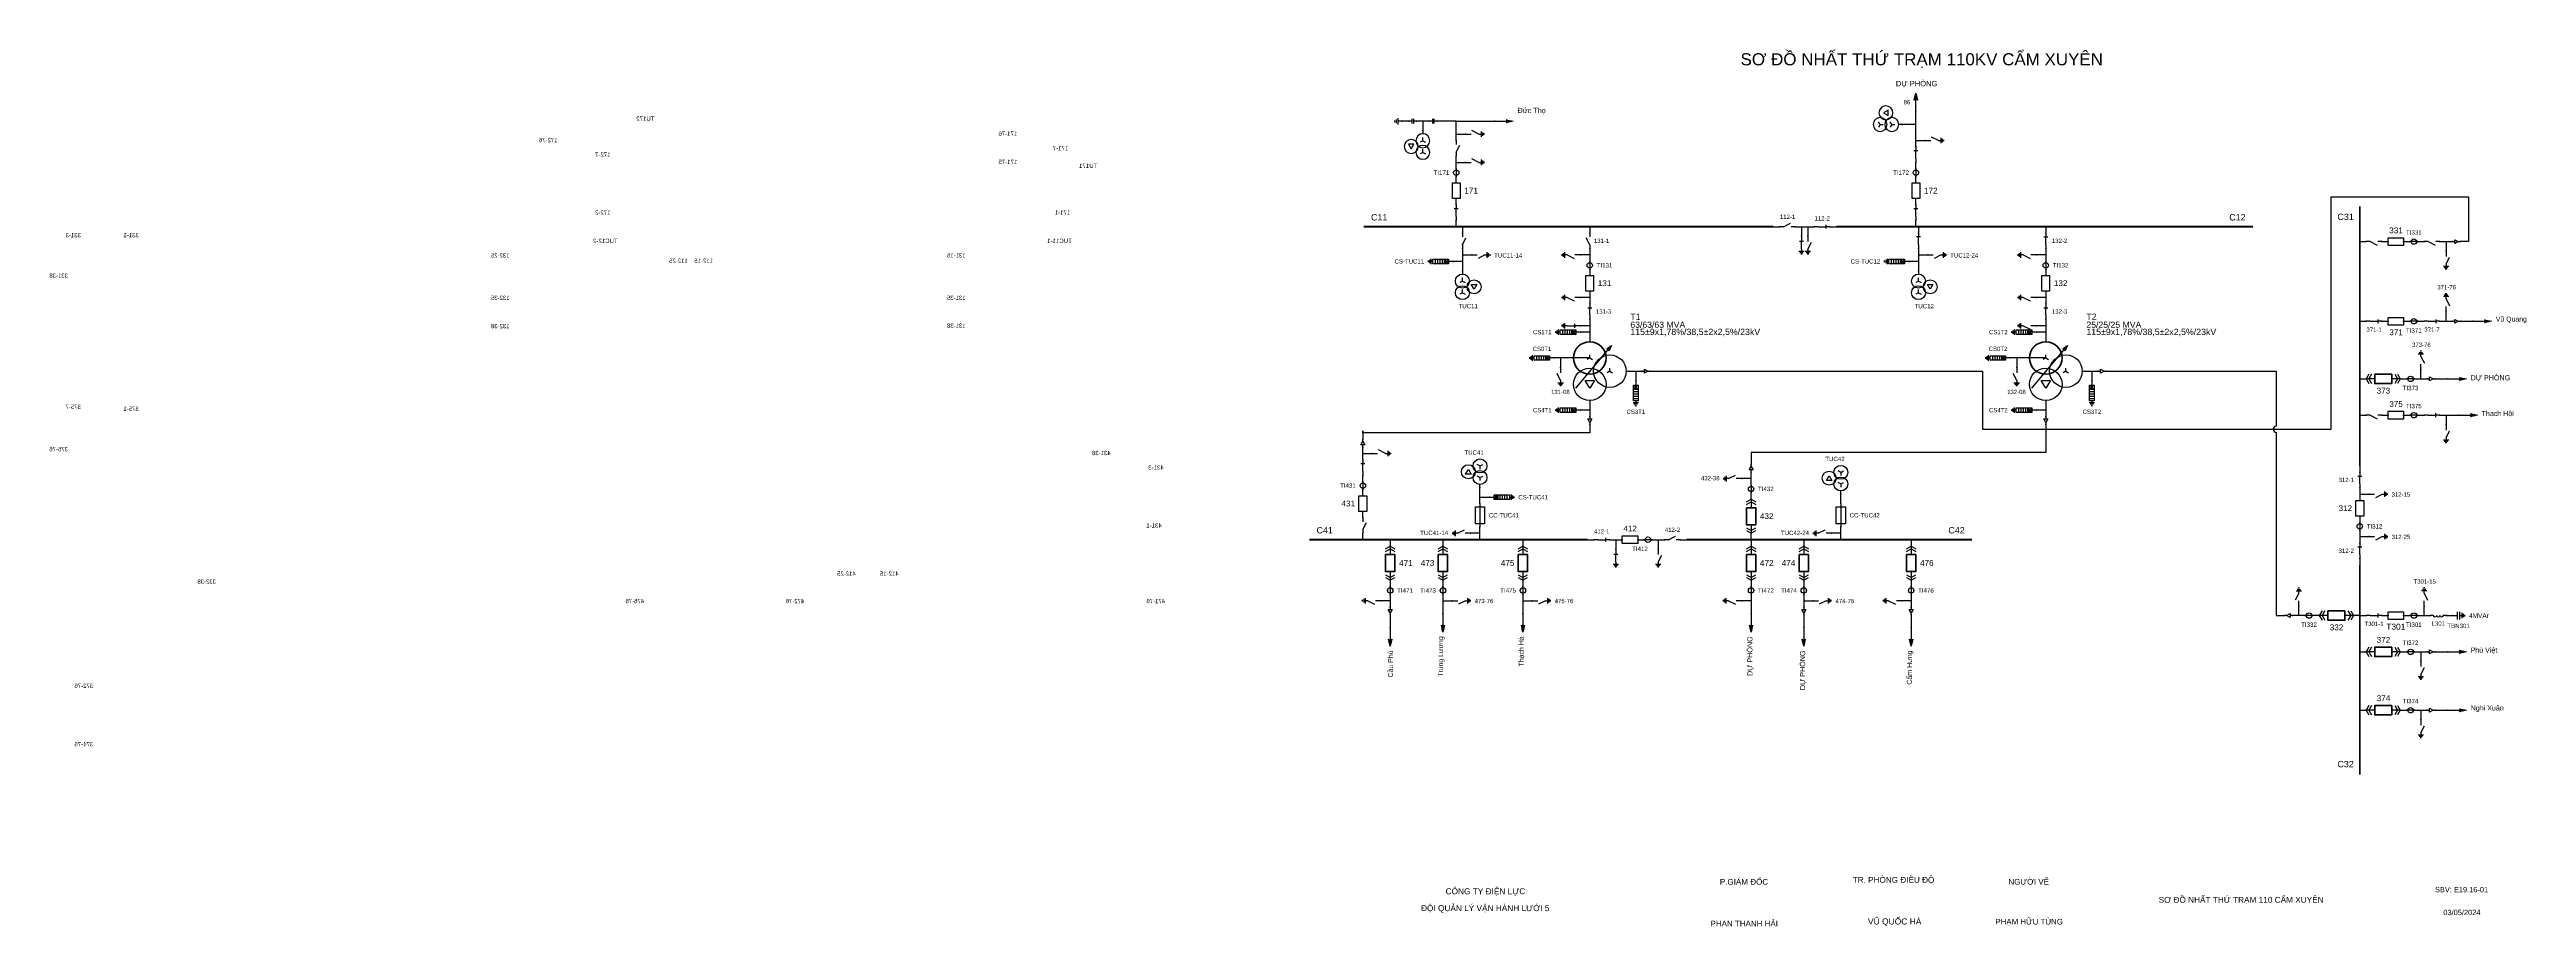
# Model space of a CAD drawing. Header units: millimetres. Extents: x -388 to 411, y 7 to 290.
import ezdxf

# ---------------------------------------------------------------- set-up
doc = ezdxf.new("R2010")
doc.units = ezdxf.units.MM
for name, color, linetype, lineweight in [('BUSBAR_110KV', 1, 'Continuous', 50), ('BUSBAR_22KV', 5, 'Continuous', 50), ('BUSBAR_35KV', 30, 'Continuous', 50), ('GROUND', 3, 'Continuous', 25), ('HV_110KV', 1, 'Continuous', 25), ('MV_22KV', 5, 'Continuous', 25), ('MV_35KV', 30, 'Continuous', 25)]:
    doc.layers.add(name, color=color, linetype=linetype, lineweight=lineweight)
doc.layers.add('SYM_PORTS', color=8, linetype='Continuous', plot=False)
doc.layers.add('TEXT', color=7, linetype='Continuous')
doc.styles.add('SLD_TEXT', font='arial.ttf')

# ---------------------------------------------------------------- blocks, each defined once
blk = doc.blocks.new('SYM_DISCONNECTOR_CLOSED')
at = {"lineweight": 25}
for points in [[(-0.625, 1.25), (0.625, 1.25)], [(0, 2.5), (0, 1.25)], [(0, -1.25), (0, 1.5)], [(0, -1.25), (0, -2.5)]]:
    blk.add_lwpolyline(points, dxfattribs=at)
at = {"layer": 'SYM_PORTS'}
for p in [(0, 2.5), (0, -2.5)]:
    blk.add_point(p, dxfattribs=at)
blk.add_attdef('DEVICE_CODE', (1.625, -0.5), '', height=2)
blk = doc.blocks.new('SYM_CIRCUIT_BREAKER')
at = {"lineweight": 25}
blk.add_lwpolyline([(-1.25, 2.5), (1.25, 2.5), (1.25, -2.5), (-1.25, -2.5)], close=True, dxfattribs=at)
at = {"layer": 'SYM_PORTS'}
for p in [(0, 2.5), (0, -2.5)]:
    blk.add_point(p, dxfattribs=at)
blk.add_attdef('DEVICE_CODE', (2.25, -0.5), '', height=2)
at = {"flags": 1}
blk.add_attdef('RATING', (2.25, -3.5), '', height=2, dxfattribs=at)
blk = doc.blocks.new('SYM_CURRENT_TRANSFORMER')
at = {"lineweight": 25}
blk.add_lwpolyline([(0, 1.25), (0, -1.25)], dxfattribs=at)
blk.add_circle((0, 0), 0.875, dxfattribs=at)
at = {"layer": 'SYM_PORTS'}
for p in [(0, 1.25), (0, -1.25)]:
    blk.add_point(p, dxfattribs=at)
blk.add_attdef('DEVICE_CODE', (1.875, -1.75), '', height=2)
at = {"flags": 1}
blk.add_attdef('RATIO', (1.875, -4.75), '', height=2, dxfattribs=at)
blk = doc.blocks.new('SYM_EARTHING_SWITCH_OPEN')
at = {"lineweight": 25}
for points in [[(0, -1.25), (-1.125, 1)], [(0, 3), (0, 1.25)], [(-0.875, -2), (0.875, -2)], [(-0.5625, -2.4375), (0.5625, -2.4375)], [(-0.25, -2.875), (0.25, -2.875)], [(0, -1.25), (0, -2)]]:
    blk.add_lwpolyline(points, dxfattribs=at)
at = {"layer": 'SYM_PORTS'}
blk.add_point((0, 3), dxfattribs=at)
blk.add_attdef('DEVICE_CODE', (1.875, 0), '', height=2)
blk = doc.blocks.new('SYM_DISCONNECTOR_OPEN')
at = {"lineweight": 25}
for points in [[(0, -1.25), (-1.125, 1)], [(0, 2.5), (0, 1.25)], [(0, -1.25), (0, -2.5)]]:
    blk.add_lwpolyline(points, dxfattribs=at)
at = {"layer": 'SYM_PORTS'}
for p in [(0, 2.5), (0, -2.5)]:
    blk.add_point(p, dxfattribs=at)
blk.add_attdef('DEVICE_CODE', (1, -0.5), '', height=2)
blk = doc.blocks.new('SYM_COUPLING_CAPACITOR')
at = {"lineweight": 25}
for points in [[(-0.75, 0.25), (0.75, 0.25)], [(0, 1.25), (0, 0.25)], [(-0.75, -0.25), (0.75, -0.25)], [(0, -0.25), (0, -1.25)]]:
    blk.add_lwpolyline(points, dxfattribs=at)
at = {"layer": 'SYM_PORTS'}
for p in [(0, 1.25), (0, -1.25)]:
    blk.add_point(p, dxfattribs=at)
blk.add_attdef('DEVICE_CODE', (1.75, -1.75), '', height=2)
blk = doc.blocks.new('SYM_VOLTAGE_TRANSFORMER')
at = {"lineweight": 25}
for points in [[(0, 1.375), (-0.8625, 0.875)], [(0, 4.625), (0, 3.625)], [(0, 1.375), (0, 2.375)], [(0, 1.375), (0.8625, 0.875)], [(0, -2.375), (-0.8625, -2.875)], [(0, -2.375), (0, -1.375)], [(0, -2.375), (0.8625, -2.875)]]:
    blk.add_lwpolyline(points, dxfattribs=at)
blk.add_lwpolyline([(2.875, 0.25), (4.625, 0.25), (3.75, -1.25)], close=True, dxfattribs=at)
for centre in [(0, 1.375), (3.75, -0.5), (0, -2.375)]:
    blk.add_circle(centre, 2.25, dxfattribs=at)
at = {"layer": 'SYM_PORTS'}
blk.add_point((0, 4.625), dxfattribs=at)
blk.add_attdef('DEVICE_CODE', (7, 1.625), '', height=2)
at = {"flags": 1}
blk.add_attdef('RATIO', (7, -1.375), '', height=2, dxfattribs=at)
blk = doc.blocks.new('SYM_GROUND_SYMBOL')
at = {"lineweight": 25}
for points in [[(0, 1.25), (0, -0.25)], [(-1, -0.25), (1, -0.25)], [(-0.625, -0.75), (0.625, -0.75)], [(-0.25, -1.25), (0.25, -1.25)]]:
    blk.add_lwpolyline(points, dxfattribs=at)
at = {"layer": 'SYM_PORTS'}
blk.add_point((0, 1.25), dxfattribs=at)
blk = doc.blocks.new('SYM_LINE_FEEDER_ARROW')
blk.add_hatch(color=7).paths.add_polyline_path([(0, -3), (-0.5, -0.75), (0, -1.25), (0.5, -0.75)])
at = {"lineweight": 25}
blk.add_lwpolyline([(0, 3), (0, -1.25)], dxfattribs=at)
blk.add_lwpolyline([(0, -3), (-0.5, -0.75), (0, -1.25), (0.5, -0.75)], close=True, dxfattribs=at)
at = {"layer": 'SYM_PORTS'}
blk.add_point((0, 3), dxfattribs=at)
blk.add_attdef('LINE_NAME', (1.5, 0), '', height=2)
blk = doc.blocks.new('SYM_SURGE_ARRESTER')
at = {"lineweight": 25}
for points in [[(-0.75, 2.5), (0.75, 2.5), (0.75, 1.25), (-0.75, 1.25)], [(-0.75, 1.25), (0.75, 1.25), (0.75, -2.5), (-0.75, -2.5)]]:
    blk.add_lwpolyline(points, close=True, dxfattribs=at)
for points in [[(-0.75, 2.5), (0.75, 1.25)], [(0.75, 2.5), (-0.75, 1.25)], [(-0.75, 0.5), (0.75, 0.5)], [(0, 4), (0, 2.5)], [(-0.875, -3.125), (0.875, -3.125)], [(-0.75, -0.25), (0.75, -0.25)], [(-0.75, -1), (0.75, -1)], [(-0.75, -1.75), (0.75, -1.75)], [(-0.5625, -3.5625), (0.5625, -3.5625)], [(-0.25, -4), (0.25, -4)], [(0, -2.5), (0, -3.125)]]:
    blk.add_lwpolyline(points, dxfattribs=at)
at = {"layer": 'SYM_PORTS'}
blk.add_point((0, 4), dxfattribs=at)
blk.add_attdef('DEVICE_CODE', (1.875, 1), '', height=2)
blk = doc.blocks.new('SYM_EARTHING_SWITCH_CLOSED')
at = {"lineweight": 25}
for points in [[(-0.625, 1.25), (0.625, 1.25)], [(0, 3), (0, 1.25)], [(0, -1.25), (0, 1.5)], [(-0.875, -2), (0.875, -2)], [(-0.5625, -2.4375), (0.5625, -2.4375)], [(-0.25, -2.875), (0.25, -2.875)], [(0, -1.25), (0, -2)]]:
    blk.add_lwpolyline(points, dxfattribs=at)
at = {"layer": 'SYM_PORTS'}
blk.add_point((0, 3), dxfattribs=at)
blk.add_attdef('DEVICE_CODE', (1.875, 0), '', height=2)
blk = doc.blocks.new('SYM_TRANSFORMER_3W')
blk.add_hatch(color=7).paths.add_polyline_path([(3.75, 8.25), (3.0125, 6.575), (2.2375, 7.225)])
at = {"lineweight": 25}
for points in [[(3.75, 8.25), (3.0125, 6.575), (2.2375, 7.225)], [(-4.75, -3), (-1.75, -3), (-3.25, -5.5)]]:
    blk.add_lwpolyline(points, close=True, dxfattribs=at)
for points in [[(-3.25, 4.25), (-8.5, 4.25)], [(-7.75, -5.5), (3.0125, 7.35)], [(-3.25, 4.25), (-4.1125, 3.75)], [(-3.25, 4.25), (-3.25, 5.25)], [(-3.25, 4.25), (-2.3875, 3.75)], [(3.25, 0), (2.3875, -0.5)], [(3.25, 0), (3.25, 1)], [(3.25, 0), (4.1125, -0.5)]]:
    blk.add_lwpolyline(points, dxfattribs=at)
at = {"lineweight": 50}
blk.add_circle((-3.25, 4.25), 5.25, dxfattribs=at)
at = {"lineweight": 25}
for centre in [(-3.25, -4.25), (3.25, 0)]:
    blk.add_circle(centre, 5.25, dxfattribs=at)
at = {"layer": 'SYM_PORTS'}
for p in [(-3.25, 9.5), (-8.5, 4.25), (8.5, 0), (-3.25, -9.5)]:
    blk.add_point(p, dxfattribs=at)
blk.add_attdef('DEVICE_CODE', (9.5, 6.5), '', height=2)
at = {"flags": 1}
for tag, p in [('VOLTAGE_RATIO', (9.5, 0.5)), ('POWER', (9.5, 3.5))]:
    blk.add_attdef(tag, p, '', height=2, dxfattribs=at)
blk = doc.blocks.new('SYM_CABLE_TERMINATION')
at = {"lineweight": 25}
blk.add_lwpolyline([(-0.625, 0.5), (0.625, 0.5), (0, -0.625)], close=True, dxfattribs=at)
for points in [[(0, 1.25), (0, 0.5)], [(0, -0.625), (0, -1.25)]]:
    blk.add_lwpolyline(points, dxfattribs=at)
at = {"layer": 'SYM_PORTS'}
for p in [(0, 1.25), (0, -1.25)]:
    blk.add_point(p, dxfattribs=at)
blk = doc.blocks.new('SYM_DRAWOUT_BREAKER')
at = {"lineweight": 25}
for points in [[(-1.5, 4.625), (0, 5.5), (1.5, 4.625)], [(-1.5, 3.75), (0, 4.625), (1.5, 3.75)], [(0, 5.5), (0, 2.75)], [(-1.5, -3.75), (0, -4.625), (1.5, -3.75)], [(-1.5, -4.625), (0, -5.5), (1.5, -4.625)], [(0, -2.75), (0, -5.5)]]:
    blk.add_lwpolyline(points, dxfattribs=at)
at = {"lineweight": 35}
blk.add_lwpolyline([(-1.5, 2.75), (1.5, 2.75), (1.5, -2.75), (-1.5, -2.75)], close=True, dxfattribs=at)
at = {"layer": 'SYM_PORTS'}
for p in [(0, 5.5), (0, -5.5)]:
    blk.add_point(p, dxfattribs=at)
blk.add_attdef('DEVICE_CODE', (2.5, 2.5), '', height=2)
at = {"flags": 1}
blk.add_attdef('RATING', (2.5, -0.5), '', height=2, dxfattribs=at)
blk = doc.blocks.new('SYM_SHUNT_REACTOR')
at = {"lineweight": 25}
for points in [[(0, 2.5), (0, 1.5)], [(0, 1.5), (0.25, 1.4325), (0.4325, 1.25), (0.5, 1), (0.4325, 0.75), (0.25, 0.5675), (0, 0.5), (0.25, 0.4325), (0.4325, 0.25), (0.5, 0), (0.4325, -0.25), (0.25, -0.4325), (0, -0.5), (0.25, -0.5675), (0.4325, -0.75), (0.5, -1), (0.4325, -1.25), (0.25, -1.4325), (0, -1.5)], [(0, -1.5), (0, -2.5)]]:
    blk.add_lwpolyline(points, dxfattribs=at)
at = {"layer": 'SYM_PORTS'}
for p in [(0, 2.5), (0, -2.5)]:
    blk.add_point(p, dxfattribs=at)
blk.add_attdef('DEVICE_CODE', (1.5, -0.5), '', height=2)
at = {"flags": 1}
blk.add_attdef('RATING', (1.5, -3.5), '', height=2, dxfattribs=at)
blk = doc.blocks.new('SYM_SHUNT_CAPACITOR')
at = {"lineweight": 25}
for points in [[(-1.25, 0.375), (1.25, 0.375)], [(0, 2), (0, 0.375)], [(-1.25, -0.375), (1.25, -0.375)], [(-0.875, -1.125), (0.875, -1.125)], [(-0.5625, -1.5625), (0.5625, -1.5625)], [(-0.25, -2), (0.25, -2)], [(0, -0.375), (0, -1.125)]]:
    blk.add_lwpolyline(points, dxfattribs=at)
at = {"layer": 'SYM_PORTS'}
blk.add_point((0, 2), dxfattribs=at)
blk.add_attdef('DEVICE_CODE', (2.25, -1), '', height=2)
at = {"flags": 1}
blk.add_attdef('RATING', (2.25, -4), '', height=2, dxfattribs=at)
blk = doc.blocks.new('SYM_FUSE_DISCONNECTOR')
at = {"lineweight": 25}
blk.add_lwpolyline([(-1.5, 2.75), (1.5, 2.75), (1.5, -2.75), (-1.5, -2.75)], close=True, dxfattribs=at)
blk.add_lwpolyline([(0, 3.75), (0, -3.75)], dxfattribs=at)
at = {"layer": 'SYM_PORTS'}
for p in [(0, 3.75), (0, -3.75)]:
    blk.add_point(p, dxfattribs=at)
blk.add_attdef('DEVICE_CODE', (2.5, 0.75), '', height=2)
at = {"flags": 1}
blk.add_attdef('RATING', (2.5, -2.25), '', height=2, dxfattribs=at)

msp = doc.modelspace()

# ---------------------------------------------------------------- linework, layer by layer
at = {"layer": 'BUSBAR_110KV', "const_width": 0.593}
for points in [[(35.88, 232.9), (167.98, 232.9)], [(188.31, 232.9), (322.75, 232.9)]]:
    msp.add_lwpolyline(points, dxfattribs=at)
at = {"layer": 'BUSBAR_22KV', "const_width": 0.593}
for points in [[(18.3, 131.9), (108.06, 131.9)], [(140.01, 131.9), (232.1, 131.9)]]:
    msp.add_lwpolyline(points, dxfattribs=at)
at = {"layer": 'BUSBAR_35KV', "const_width": 0.593}
for points in [[(357.27, 239.44), (357.27, 155.72)], [(357.27, 123.76), (357.27, 56.05)]]:
    msp.add_lwpolyline(points, dxfattribs=at)
at = {"layer": 'GROUND'}
msp.add_lwpolyline([(50.38, 266.92), (48.31, 266.92)], dxfattribs=at)
at = {"layer": 'HV_110KV'}
for points in [[(54.94, 266.92), (52.88, 266.92)], [(57.01, 266.92), (54.94, 266.92)], [(54.94, 266.92), (54.94, 263.9)], [(65.71, 266.92), (59.51, 266.92)], [(65.71, 262.79), (65.71, 266.92)], [(65.71, 266.92), (78.1, 266.92)], [(214.02, 265.89), (209.49, 265.89)], [(214.02, 265.89), (214.02, 270.02)], [(214.02, 260.72), (214.02, 265.89)], [(65.71, 260.72), (65.71, 262.79)], [(65.71, 262.79), (68.73, 262.79)], [(214.02, 258.66), (214.02, 260.72)], [(214.02, 260.72), (217.05, 260.72)], [(65.71, 253.66), (65.71, 255.72)], [(65.71, 251.59), (65.71, 253.66)], [(65.71, 253.66), (68.73, 253.66)], [(65.71, 247.03), (65.71, 249.09)], [(214.02, 251.59), (214.02, 253.66)], [(214.02, 247.03), (214.02, 249.09)], [(65.71, 239.96), (65.71, 242.03)], [(214.02, 239.96), (214.02, 242.03)], [(65.71, 232.9), (65.71, 234.96)], [(67.7, 232.9), (67.7, 230.83)], [(108.78, 232.9), (108.78, 230.83)], [(167.98, 232.9), (170.05, 232.9)], [(175.05, 232.9), (177.12, 232.9)], [(177.12, 232.9), (177.12, 229.87)], [(177.12, 232.9), (179.18, 232.9)], [(179.18, 232.9), (179.18, 229.87)], [(179.18, 232.9), (181.25, 232.9)], [(186.25, 232.9), (188.31, 232.9)], [(214.02, 232.9), (214.02, 234.96)], [(214.86, 232.9), (214.86, 230.83)], [(255.93, 232.9), (255.93, 230.83)], [(67.7, 225.83), (67.7, 223.77)], [(108.78, 225.83), (108.78, 223.77)], [(214.86, 225.83), (214.86, 223.77)], [(255.93, 225.83), (255.93, 223.77)], [(67.7, 221.7), (64.68, 221.7)], [(67.7, 223.77), (70.73, 223.77)], [(67.7, 223.77), (67.7, 221.7)], [(67.7, 221.7), (67.7, 218.6)], [(108.78, 223.77), (105.75, 223.77)], [(108.78, 223.77), (108.78, 221.7)], [(108.78, 219.2), (108.78, 217.14)], [(214.86, 221.7), (211.84, 221.7)], [(214.86, 223.77), (217.88, 223.77)], [(214.86, 223.77), (214.86, 221.7)], [(214.86, 221.7), (214.86, 218.6)], [(255.93, 223.77), (252.91, 223.77)], [(255.93, 223.77), (255.93, 221.7)], [(255.93, 219.2), (255.93, 217.14)], [(108.78, 210.07), (105.75, 210.07)], [(108.78, 212.14), (108.78, 210.07)], [(108.78, 210.07), (108.78, 208.01)], [(255.93, 210.07), (252.91, 210.07)], [(255.93, 212.14), (255.93, 210.07)], [(255.93, 210.07), (255.93, 208.01)], [(108.78, 200.94), (105.75, 200.94)], [(108.78, 203.01), (108.78, 200.94)], [(108.78, 200.94), (108.78, 198.88)], [(255.93, 200.94), (252.91, 200.94)], [(255.93, 203.01), (255.93, 200.94)], [(255.93, 200.94), (255.93, 198.88)], [(108.78, 198.88), (105.75, 198.88)], [(108.78, 198.88), (108.78, 195.78)], [(255.93, 198.88), (252.91, 198.88)], [(255.93, 198.88), (255.93, 195.78)], [(99.4, 190.53), (97.33, 190.53)], [(103.53, 190.53), (99.4, 190.53)], [(99.4, 190.53), (99.4, 187.5)], [(246.55, 190.53), (244.49, 190.53)], [(250.68, 190.53), (246.55, 190.53)], [(246.55, 190.53), (246.55, 187.5)]]:
    msp.add_lwpolyline(points, dxfattribs=at)
at = {"layer": 'MV_22KV'}
for points in [[(108.78, 176.78), (108.78, 173.68)], [(255.93, 176.78), (255.93, 173.68)], [(108.78, 169.11), (108.78, 166.41), (35.57, 166.41), (35.57, 166.99), (35.57, 164.29)], [(108.78, 173.68), (105.75, 173.68)], [(108.78, 173.68), (108.78, 171.61)], [(255.93, 169.11), (255.93, 166.41), (255.93, 160.02), (160.84, 160.02), (160.84, 158.86), (160.84, 156.16)], [(255.93, 173.68), (252.91, 173.68)], [(255.93, 173.68), (255.93, 171.61)], [(35.57, 159.72), (35.57, 161.79)], [(35.57, 157.66), (35.57, 159.72)], [(35.57, 159.72), (38.59, 159.72)], [(35.57, 150.59), (35.57, 152.66)], [(160.84, 151.59), (160.84, 153.66)], [(35.57, 146.03), (35.57, 148.09)], [(73.37, 145.59), (73.37, 148.69)], [(73.37, 143.53), (73.37, 145.59)], [(73.37, 145.59), (76.39, 145.59)], [(160.84, 151.59), (157.82, 151.59)], [(160.84, 149.53), (160.84, 151.59)], [(160.84, 144.96), (160.84, 147.03)], [(189.8, 143.53), (189.8, 146.63)], [(35.57, 138.96), (35.57, 141.03)], [(73.37, 133.96), (73.37, 136.03)], [(189.8, 133.96), (189.8, 136.03)], [(35.57, 131.9), (35.57, 133.96)], [(44.4, 131.9), (44.4, 129.83)], [(61.4, 131.9), (61.4, 129.83)], [(73.37, 133.96), (70.34, 133.96)], [(73.37, 131.9), (73.37, 133.96)], [(87.23, 131.9), (87.23, 129.83)], [(108.06, 131.9), (110.12, 131.9)], [(115.12, 131.9), (117.19, 131.9)], [(117.19, 131.9), (117.19, 128.87)], [(117.19, 131.9), (119.25, 131.9)], [(124.25, 131.9), (126.32, 131.9)], [(128.82, 131.9), (130.88, 131.9)], [(130.88, 131.9), (130.88, 128.87)], [(130.88, 131.9), (132.95, 131.9)], [(137.95, 131.9), (140.01, 131.9)], [(160.84, 131.9), (160.84, 133.96)], [(160.84, 131.9), (160.84, 129.83)], [(177.84, 131.9), (177.84, 129.83)], [(189.8, 133.96), (186.78, 133.96)], [(189.8, 131.9), (189.8, 133.96)], [(212.5, 131.9), (212.5, 129.83)], [(44.4, 112.2), (41.38, 112.2)], [(44.4, 118.83), (44.4, 116.77)], [(44.4, 114.27), (44.4, 112.2)], [(44.4, 112.2), (44.4, 110.14)], [(61.4, 118.83), (61.4, 116.77)], [(61.4, 114.27), (61.4, 112.2)], [(61.4, 112.2), (64.42, 112.2)], [(61.4, 112.2), (61.4, 108.07)], [(87.23, 118.83), (87.23, 116.77)], [(87.23, 114.27), (87.23, 112.2)], [(87.23, 112.2), (90.25, 112.2)], [(87.23, 112.2), (87.23, 108.07)], [(160.84, 112.2), (157.82, 112.2)], [(160.84, 118.83), (160.84, 116.77)], [(160.84, 114.27), (160.84, 112.2)], [(160.84, 112.2), (160.84, 108.07)], [(177.84, 118.83), (177.84, 116.77)], [(177.84, 114.27), (177.84, 112.2)], [(177.84, 112.2), (180.86, 112.2)], [(177.84, 112.2), (177.84, 110.14)], [(212.5, 112.2), (209.48, 112.2)], [(212.5, 118.83), (212.5, 116.77)], [(212.5, 114.27), (212.5, 112.2)], [(212.5, 112.2), (212.5, 110.14)], [(44.4, 107.64), (44.4, 103.51)], [(177.84, 107.64), (177.84, 103.51)], [(212.5, 107.64), (212.5, 103.51)]]:
    msp.add_lwpolyline(points, dxfattribs=at)
at = {"layer": 'MV_35KV'}
for points in [[(128.19, 186.28), (130.89, 186.28), (235.5, 186.28), (235.5, 167.52), (348, 167.52), (348, 242.52), (392.36, 242.52), (392.36, 228.09), (389.66, 228.09)], [(357.27, 228.09), (359.34, 228.09)], [(364.34, 228.09), (366.4, 228.09)], [(371.4, 228.09), (373.47, 228.09)], [(375.97, 228.09), (378.03, 228.09)], [(383.03, 228.09), (385.1, 228.09)], [(385.1, 228.09), (385.1, 225.07)], [(385.1, 228.09), (387.16, 228.09)], [(357.27, 202.38), (359.34, 202.38)], [(364.34, 202.38), (366.4, 202.38)], [(371.4, 202.38), (373.47, 202.38)], [(375.97, 202.38), (378.03, 202.38)], [(383.03, 202.38), (385.1, 202.38)], [(385.1, 202.38), (385.1, 205.4)], [(385.1, 202.38), (387.16, 202.38)], [(389.66, 202.38), (393.79, 202.38)], [(120.53, 186.28), (123.62, 186.28)], [(123.62, 186.28), (123.62, 183.25)], [(123.62, 186.28), (125.69, 186.28)], [(267.68, 186.28), (270.78, 186.28)], [(270.78, 186.28), (270.78, 183.25)], [(270.78, 186.28), (272.85, 186.28)], [(376.97, 183.78), (376.97, 186.81)], [(357.27, 183.78), (359.34, 183.78)], [(370.34, 183.78), (372.4, 183.78)], [(374.9, 183.78), (376.97, 183.78)], [(376.97, 183.78), (379.03, 183.78)], [(381.53, 183.78), (385.66, 183.78)], [(357.27, 172.07), (359.34, 172.07)], [(364.34, 172.07), (366.4, 172.07)], [(371.4, 172.07), (373.47, 172.07)], [(375.97, 172.07), (378.03, 172.07)], [(383.03, 172.07), (385.1, 172.07)], [(385.1, 172.07), (385.1, 169.04)], [(385.1, 172.07), (389.23, 172.07)], [(357.27, 155.72), (357.27, 153.65)], [(357.27, 148.65), (357.27, 146.58)], [(357.27, 146.58), (360.29, 146.58)], [(357.27, 146.58), (357.27, 144.52)], [(357.27, 139.52), (357.27, 137.45)], [(357.27, 134.95), (357.27, 132.89)], [(357.27, 132.89), (360.29, 132.89)], [(357.27, 132.89), (357.27, 130.82)], [(357.27, 125.82), (357.27, 123.76)], [(337.57, 107.41), (335.51, 107.41)], [(337.57, 107.41), (337.57, 110.43)], [(339.64, 107.41), (337.57, 107.41)], [(344.2, 107.41), (342.14, 107.41)], [(357.27, 107.41), (355.2, 107.41)], [(357.27, 107.41), (359.34, 107.41)], [(364.34, 107.41), (366.4, 107.41)], [(371.4, 107.41), (373.47, 107.41)], [(375.97, 107.41), (378.03, 107.41)], [(378.03, 107.41), (378.03, 110.43)], [(378.03, 107.41), (380.1, 107.41)], [(385.1, 107.41), (387.16, 107.41)], [(357.27, 95.69), (359.34, 95.69)], [(370.34, 95.69), (372.4, 95.69)], [(374.9, 95.69), (376.97, 95.69)], [(376.97, 95.69), (376.97, 92.67)], [(376.97, 95.69), (379.03, 95.69)], [(381.53, 95.69), (385.66, 95.69)], [(357.27, 76.85), (359.34, 76.85)], [(370.34, 76.85), (372.4, 76.85)], [(374.9, 76.85), (376.97, 76.85)], [(376.97, 76.85), (376.97, 73.83)], [(376.97, 76.85), (379.03, 76.85)], [(381.53, 76.85), (385.66, 76.85)]]:
    msp.add_lwpolyline(points, dxfattribs=at)
msp.add_lwpolyline([(275.35, 186.28), (278.05, 186.28), (330.31, 186.28), (330.31, 168.52, 1), (330.31, 166.52), (330.31, 107.41), (333.01, 107.41)], format="xyb", dxfattribs=at)

# ---------------------------------------------------------------- block references
at = {"layer": 'GROUND', "rotation": 270}
msp.add_blockref('SYM_GROUND_SYMBOL', (47.06, 266.92), dxfattribs=at)
at = {"layer": 'HV_110KV'}
ref = msp.add_blockref('SYM_VOLTAGE_TRANSFORMER', (204.86, 265.89), dxfattribs=dict(at, xscale=-1, rotation=270))
ref.add_attrib('DEVICE_CODE', 'TU172', (192.97, 267.07), dxfattribs={"layer": 'TEXT', "extrusion": (0, 0, -1), "height": 1.412, "style": 'SLD_TEXT'})
for name, p, rotation in [('SYM_LINE_FEEDER_ARROW', (214.02, 273.02), 180), ('SYM_COUPLING_CAPACITOR', (51.63, 266.92), 270), ('SYM_COUPLING_CAPACITOR', (58.26, 266.92), 270), ('SYM_LINE_FEEDER_ARROW', (81.1, 266.92), 90)]:
    msp.add_blockref(name, p, dxfattribs=dict(at, rotation=rotation))
ref = msp.add_blockref('SYM_EARTHING_SWITCH_OPEN', (71.73, 262.79), dxfattribs=dict(at, xscale=-1, rotation=90))
ref.add_attrib('DEVICE_CODE', '171-76', (75.96, 262.24), dxfattribs={"layer": 'TEXT', "extrusion": (0, 0, -1), "height": 1.386, "style": 'SLD_TEXT'})
ref = msp.add_blockref('SYM_VOLTAGE_TRANSFORMER', (54.94, 259.27), dxfattribs=dict(at, xscale=-1))
ref.add_attrib('DEVICE_CODE', 'TU171', (50.11, 251.87), dxfattribs={"layer": 'TEXT', "extrusion": (0, 0, -1), "height": 1.412, "style": 'SLD_TEXT'})
ref = msp.add_blockref('SYM_EARTHING_SWITCH_OPEN', (220.05, 260.72), dxfattribs=dict(at, xscale=-1, rotation=90))
ref.add_attrib('DEVICE_CODE', '172-76', (224.28, 260.18), dxfattribs={"layer": 'TEXT', "extrusion": (0, 0, -1), "height": 1.386, "style": 'SLD_TEXT'})
ref = msp.add_blockref('SYM_DISCONNECTOR_CLOSED', (214.02, 256.16), dxfattribs=dict(at, xscale=-1))
ref.add_attrib('DEVICE_CODE', '172-7', (207.17, 255.47), dxfattribs={"layer": 'TEXT', "extrusion": (0, 0, -1), "height": 1.399, "style": 'SLD_TEXT'})
ref = msp.add_blockref('SYM_DISCONNECTOR_OPEN', (65.71, 258.22), dxfattribs=dict(at, xscale=-1))
ref.add_attrib('DEVICE_CODE', '171-7', (59.48, 257.54), dxfattribs={"layer": 'TEXT', "extrusion": (0, 0, -1), "height": 1.399, "style": 'SLD_TEXT'})
ref = msp.add_blockref('SYM_EARTHING_SWITCH_OPEN', (71.73, 253.66), dxfattribs=dict(at, xscale=-1, rotation=90))
ref.add_attrib('DEVICE_CODE', '171-75', (75.96, 253.11), dxfattribs={"layer": 'TEXT', "extrusion": (0, 0, -1), "height": 1.386, "style": 'SLD_TEXT'})
ref = msp.add_blockref('SYM_CURRENT_TRANSFORMER', (65.71, 250.34), dxfattribs=at)
ref.add_attrib('DEVICE_CODE', 'TI171', (58.37, 249.63), dxfattribs={"layer": 'TEXT', "height": 1.432, "style": 'SLD_TEXT'})
ref = msp.add_blockref('SYM_CURRENT_TRANSFORMER', (214.02, 250.34), dxfattribs=at)
ref.add_attrib('DEVICE_CODE', 'TI172', (206.69, 249.63), dxfattribs={"layer": 'TEXT', "height": 1.432, "style": 'SLD_TEXT'})
ref = msp.add_blockref('SYM_DISCONNECTOR_CLOSED', (214.02, 237.46), dxfattribs=dict(at, xscale=-1))
ref.add_attrib('DEVICE_CODE', '172-2', (207.17, 236.78), dxfattribs={"layer": 'TEXT', "extrusion": (0, 0, -1), "height": 1.399, "style": 'SLD_TEXT'})
ref = msp.add_blockref('SYM_DISCONNECTOR_CLOSED', (65.71, 237.46), dxfattribs=dict(at, xscale=-1))
ref.add_attrib('DEVICE_CODE', '171-1', (58.85, 236.78), dxfattribs={"layer": 'TEXT', "extrusion": (0, 0, -1), "height": 1.399, "style": 'SLD_TEXT'})
ref = msp.add_blockref('SYM_CIRCUIT_BREAKER', (65.71, 244.53), dxfattribs=at)
ref.add_attrib('DEVICE_CODE', '171', (68.31, 243.61), dxfattribs={"layer": 'TEXT', "height": 1.893, "style": 'SLD_TEXT'})
ref = msp.add_blockref('SYM_CIRCUIT_BREAKER', (214.02, 244.53), dxfattribs=at)
ref.add_attrib('DEVICE_CODE', '172', (216.63, 243.61), dxfattribs={"layer": 'TEXT', "height": 1.893, "style": 'SLD_TEXT'})
ref = msp.add_blockref('SYM_DISCONNECTOR_OPEN', (172.55, 232.9), dxfattribs=dict(at, rotation=270))
ref.add_attrib('DEVICE_CODE', '112-1', (170.12, 235.4), dxfattribs={"layer": 'TEXT', "height": 1.385, "style": 'SLD_TEXT'})
ref = msp.add_blockref('SYM_DISCONNECTOR_CLOSED', (183.75, 232.9), dxfattribs=dict(at, rotation=270))
ref.add_attrib('DEVICE_CODE', '112-2', (181.31, 234.9), dxfattribs={"layer": 'TEXT', "height": 1.385, "style": 'SLD_TEXT'})
ref = msp.add_blockref('SYM_EARTHING_SWITCH_OPEN', (249.91, 223.77), dxfattribs=dict(at, xscale=-1, rotation=270))
ref.add_attrib('DEVICE_CODE', '132-25', (239.77, 222.97), dxfattribs={"layer": 'TEXT', "extrusion": (0, 0, -1), "height": 1.382, "style": 'SLD_TEXT'})
ref = msp.add_blockref('SYM_DISCONNECTOR_CLOSED', (214.86, 228.33), dxfattribs=dict(at, xscale=-1))
ref.add_attrib('DEVICE_CODE', 'TUC12-2', (204.88, 227.63), dxfattribs={"layer": 'TEXT', "extrusion": (0, 0, -1), "height": 1.406, "style": 'SLD_TEXT'})
ref = msp.add_blockref('SYM_EARTHING_SWITCH_OPEN', (179.18, 226.87), dxfattribs=dict(at, xscale=-1))
ref.add_attrib('DEVICE_CODE', '112-25', (182.26, 221.25), dxfattribs={"layer": 'TEXT', "extrusion": (0, 0, -1), "height": 1.382, "style": 'SLD_TEXT'})
ref = msp.add_blockref('SYM_EARTHING_SWITCH_CLOSED', (177.12, 226.87), dxfattribs=dict(at, xscale=-1))
ref.add_attrib('DEVICE_CODE', '112-15', (174.16, 221.25), dxfattribs={"layer": 'TEXT', "extrusion": (0, 0, -1), "height": 1.382, "style": 'SLD_TEXT'})
ref = msp.add_blockref('SYM_EARTHING_SWITCH_OPEN', (102.75, 223.77), dxfattribs=dict(at, xscale=-1, rotation=270))
ref.add_attrib('DEVICE_CODE', '131-15', (92.61, 222.97), dxfattribs={"layer": 'TEXT', "extrusion": (0, 0, -1), "height": 1.382, "style": 'SLD_TEXT'})
ref = msp.add_blockref('SYM_DISCONNECTOR_OPEN', (67.7, 228.33), dxfattribs=dict(at, xscale=-1))
ref.add_attrib('DEVICE_CODE', 'TUC11-1', (58.35, 227.63), dxfattribs={"layer": 'TEXT', "extrusion": (0, 0, -1), "height": 1.406, "style": 'SLD_TEXT'})
ref = msp.add_blockref('SYM_EARTHING_SWITCH_OPEN', (73.73, 223.77), dxfattribs=dict(at, rotation=90))
ref.add_attrib('DEVICE_CODE', 'TUC11-14', (77.96, 222.94), dxfattribs={"layer": 'TEXT', "height": 1.402, "style": 'SLD_TEXT'})
ref = msp.add_blockref('SYM_DISCONNECTOR_OPEN', (108.78, 228.33), dxfattribs=at)
ref.add_attrib('DEVICE_CODE', '131-1', (110.13, 227.66), dxfattribs={"layer": 'TEXT', "height": 1.384, "style": 'SLD_TEXT'})
ref = msp.add_blockref('SYM_EARTHING_SWITCH_OPEN', (220.88, 223.77), dxfattribs=dict(at, rotation=90))
ref.add_attrib('DEVICE_CODE', 'TUC12-24', (225.11, 222.94), dxfattribs={"layer": 'TEXT', "height": 1.402, "style": 'SLD_TEXT'})
ref = msp.add_blockref('SYM_DISCONNECTOR_CLOSED', (255.93, 228.33), dxfattribs=at)
ref.add_attrib('DEVICE_CODE', '132-2', (257.92, 227.66), dxfattribs={"layer": 'TEXT', "height": 1.384, "style": 'SLD_TEXT'})
ref = msp.add_blockref('SYM_SURGE_ARRESTER', (60.68, 221.7), dxfattribs=dict(at, rotation=270))
ref.add_attrib('DEVICE_CODE', 'CS-TUC11', (45.81, 221.01), dxfattribs={"layer": 'TEXT', "height": 1.396, "style": 'SLD_TEXT'})
ref = msp.add_blockref('SYM_VOLTAGE_TRANSFORMER', (67.7, 213.98), dxfattribs=at)
ref.add_attrib('DEVICE_CODE', 'TUC11', (66.45, 206.57), dxfattribs={"layer": 'TEXT', "height": 1.408, "style": 'SLD_TEXT'})
ref = msp.add_blockref('SYM_CIRCUIT_BREAKER', (108.78, 214.64), dxfattribs=at)
ref.add_attrib('DEVICE_CODE', '131', (111.38, 213.73), dxfattribs={"layer": 'TEXT', "height": 1.877, "style": 'SLD_TEXT'})
ref = msp.add_blockref('SYM_CURRENT_TRANSFORMER', (108.78, 220.45), dxfattribs=at)
ref.add_attrib('DEVICE_CODE', 'TI131', (111.01, 219.75), dxfattribs={"layer": 'TEXT', "height": 1.417, "style": 'SLD_TEXT'})
ref = msp.add_blockref('SYM_SURGE_ARRESTER', (207.84, 221.7), dxfattribs=dict(at, rotation=270))
ref.add_attrib('DEVICE_CODE', 'CS-TUC12', (192.97, 221.01), dxfattribs={"layer": 'TEXT', "height": 1.396, "style": 'SLD_TEXT'})
ref = msp.add_blockref('SYM_VOLTAGE_TRANSFORMER', (214.86, 213.98), dxfattribs=at)
ref.add_attrib('DEVICE_CODE', 'TUC12', (213.6, 206.57), dxfattribs={"layer": 'TEXT', "height": 1.408, "style": 'SLD_TEXT'})
ref = msp.add_blockref('SYM_CIRCUIT_BREAKER', (255.93, 214.64), dxfattribs=at)
ref.add_attrib('DEVICE_CODE', '132', (258.54, 213.73), dxfattribs={"layer": 'TEXT', "height": 1.877, "style": 'SLD_TEXT'})
ref = msp.add_blockref('SYM_CURRENT_TRANSFORMER', (255.93, 220.45), dxfattribs=at)
ref.add_attrib('DEVICE_CODE', 'TI132', (258.17, 219.75), dxfattribs={"layer": 'TEXT', "height": 1.417, "style": 'SLD_TEXT'})
ref = msp.add_blockref('SYM_EARTHING_SWITCH_OPEN', (249.91, 210.07), dxfattribs=dict(at, xscale=-1, rotation=270))
ref.add_attrib('DEVICE_CODE', '132-35', (239.77, 209.27), dxfattribs={"layer": 'TEXT', "extrusion": (0, 0, -1), "height": 1.382, "style": 'SLD_TEXT'})
ref = msp.add_blockref('SYM_EARTHING_SWITCH_OPEN', (102.75, 210.07), dxfattribs=dict(at, xscale=-1, rotation=270))
ref.add_attrib('DEVICE_CODE', '131-35', (92.61, 209.27), dxfattribs={"layer": 'TEXT', "extrusion": (0, 0, -1), "height": 1.382, "style": 'SLD_TEXT'})
ref = msp.add_blockref('SYM_DISCONNECTOR_CLOSED', (108.78, 205.51), dxfattribs=at)
ref.add_attrib('DEVICE_CODE', '131-3', (110.76, 204.83), dxfattribs={"layer": 'TEXT', "height": 1.384, "style": 'SLD_TEXT'})
ref = msp.add_blockref('SYM_DISCONNECTOR_CLOSED', (255.93, 205.51), dxfattribs=at)
ref.add_attrib('DEVICE_CODE', '132-3', (257.92, 204.83), dxfattribs={"layer": 'TEXT', "height": 1.384, "style": 'SLD_TEXT'})
ref = msp.add_blockref('SYM_EARTHING_SWITCH_OPEN', (249.91, 200.94), dxfattribs=dict(at, xscale=-1, rotation=270))
ref.add_attrib('DEVICE_CODE', '132-38', (239.77, 200.14), dxfattribs={"layer": 'TEXT', "extrusion": (0, 0, -1), "height": 1.382, "style": 'SLD_TEXT'})
ref = msp.add_blockref('SYM_EARTHING_SWITCH_CLOSED', (102.75, 200.94), dxfattribs=dict(at, xscale=-1, rotation=270))
ref.add_attrib('DEVICE_CODE', '131-38', (92.61, 200.27), dxfattribs={"layer": 'TEXT', "extrusion": (0, 0, -1), "height": 1.382, "style": 'SLD_TEXT'})
ref = msp.add_blockref('SYM_TRANSFORMER_3W', (112.03, 186.28), dxfattribs=at)
ref.add_attrib('DEVICE_CODE', 'T1', (121.88, 202.84), dxfattribs={"layer": 'TEXT', "height": 2.03, "style": 'SLD_TEXT'})
ref = msp.add_blockref('SYM_TRANSFORMER_3W', (259.18, 186.28), dxfattribs=at)
ref.add_attrib('DEVICE_CODE', 'T2', (269.04, 202.84), dxfattribs={"layer": 'TEXT', "height": 2.03, "style": 'SLD_TEXT'})
ref = msp.add_blockref('SYM_SURGE_ARRESTER', (93.33, 190.53), dxfattribs=dict(at, rotation=270))
ref.add_attrib('DEVICE_CODE', 'CS0T1', (90.37, 192.8), dxfattribs={"layer": 'TEXT', "height": 1.38, "style": 'SLD_TEXT'})
ref = msp.add_blockref('SYM_SURGE_ARRESTER', (101.75, 198.88), dxfattribs=dict(at, rotation=270))
ref.add_attrib('DEVICE_CODE', 'CS1T1', (90.48, 198.19), dxfattribs={"layer": 'TEXT', "height": 1.38, "style": 'SLD_TEXT'})
ref = msp.add_blockref('SYM_SURGE_ARRESTER', (240.49, 190.53), dxfattribs=dict(at, rotation=270))
ref.add_attrib('DEVICE_CODE', 'CS0T2', (237.53, 192.8), dxfattribs={"layer": 'TEXT', "height": 1.38, "style": 'SLD_TEXT'})
ref = msp.add_blockref('SYM_SURGE_ARRESTER', (248.91, 198.88), dxfattribs=dict(at, rotation=270))
ref.add_attrib('DEVICE_CODE', 'CS1T2', (237.64, 198.19), dxfattribs={"layer": 'TEXT', "height": 1.38, "style": 'SLD_TEXT'})
ref = msp.add_blockref('SYM_EARTHING_SWITCH_OPEN', (99.4, 184.5), dxfattribs=at)
ref.add_attrib('DEVICE_CODE', '131-08', (96.31, 178.88), dxfattribs={"layer": 'TEXT', "height": 1.382, "style": 'SLD_TEXT'})
ref = msp.add_blockref('SYM_EARTHING_SWITCH_OPEN', (246.55, 184.5), dxfattribs=at)
ref.add_attrib('DEVICE_CODE', '132-08', (243.47, 178.88), dxfattribs={"layer": 'TEXT', "height": 1.382, "style": 'SLD_TEXT'})
at = {"layer": 'MV_22KV'}
ref = msp.add_blockref('SYM_SURGE_ARRESTER', (101.75, 173.68), dxfattribs=dict(at, rotation=270))
ref.add_attrib('DEVICE_CODE', 'CS4T1', (90.48, 173), dxfattribs={"layer": 'TEXT', "height": 1.38, "style": 'SLD_TEXT'})
for name, p in [('SYM_CABLE_TERMINATION', (108.78, 170.36)), ('SYM_CABLE_TERMINATION', (255.93, 170.36)), ('SYM_CABLE_TERMINATION', (44.4, 108.89)), ('SYM_LINE_FEEDER_ARROW', (61.4, 105.07)), ('SYM_LINE_FEEDER_ARROW', (87.23, 105.07)), ('SYM_LINE_FEEDER_ARROW', (160.84, 105.07)), ('SYM_CABLE_TERMINATION', (177.84, 108.89)), ('SYM_CABLE_TERMINATION', (212.5, 108.89)), ('SYM_LINE_FEEDER_ARROW', (44.4, 100.51)), ('SYM_LINE_FEEDER_ARROW', (177.84, 100.51)), ('SYM_LINE_FEEDER_ARROW', (212.5, 100.51))]:
    msp.add_blockref(name, p, dxfattribs=at)
ref = msp.add_blockref('SYM_SURGE_ARRESTER', (248.91, 173.68), dxfattribs=dict(at, rotation=270))
ref.add_attrib('DEVICE_CODE', 'CS4T2', (237.64, 173), dxfattribs={"layer": 'TEXT', "height": 1.38, "style": 'SLD_TEXT'})
ref = msp.add_blockref('SYM_EARTHING_SWITCH_OPEN', (41.59, 159.72), dxfattribs=dict(at, xscale=-1, rotation=90))
ref.add_attrib('DEVICE_CODE', '431-38', (45.82, 159.18), dxfattribs={"layer": 'TEXT', "extrusion": (0, 0, -1), "height": 1.382, "style": 'SLD_TEXT'})
at = {"layer": 'MV_22KV', "rotation": 180}
for p in [(35.57, 163.04), (160.84, 154.91)]:
    msp.add_blockref('SYM_CABLE_TERMINATION', p, dxfattribs=at)
at = {"layer": 'MV_22KV'}
ref = msp.add_blockref('SYM_VOLTAGE_TRANSFORMER', (73.37, 153.32), dxfattribs=dict(at, rotation=180))
ref.add_attrib('DEVICE_CODE', 'TUC41', (68.36, 159.31), dxfattribs={"layer": 'TEXT', "height": 1.408, "style": 'SLD_TEXT'})
ref = msp.add_blockref('SYM_DISCONNECTOR_CLOSED', (35.57, 155.16), dxfattribs=dict(at, xscale=-1))
ref.add_attrib('DEVICE_CODE', '431-3', (28.72, 154.49), dxfattribs={"layer": 'TEXT', "extrusion": (0, 0, -1), "height": 1.384, "style": 'SLD_TEXT'})
ref = msp.add_blockref('SYM_EARTHING_SWITCH_OPEN', (154.82, 151.59), dxfattribs=dict(at, rotation=270))
ref.add_attrib('DEVICE_CODE', '432-38', (144.67, 151.05), dxfattribs={"layer": 'TEXT', "height": 1.382, "style": 'SLD_TEXT'})
ref = msp.add_blockref('SYM_VOLTAGE_TRANSFORMER', (189.8, 151.25), dxfattribs=dict(at, rotation=180))
ref.add_attrib('DEVICE_CODE', 'TUC42', (184.8, 157.25), dxfattribs={"layer": 'TEXT', "height": 1.408, "style": 'SLD_TEXT'})
ref = msp.add_blockref('SYM_CURRENT_TRANSFORMER', (35.57, 149.34), dxfattribs=at)
ref.add_attrib('DEVICE_CODE', 'TI431', (28.23, 148.64), dxfattribs={"layer": 'TEXT', "height": 1.417, "style": 'SLD_TEXT'})
ref = msp.add_blockref('SYM_CIRCUIT_BREAKER', (35.57, 143.53), dxfattribs=at)
ref.add_attrib('DEVICE_CODE', '431', (28.69, 142.63), dxfattribs={"layer": 'TEXT', "height": 1.877, "style": 'SLD_TEXT'})
ref = msp.add_blockref('SYM_SURGE_ARRESTER', (80.39, 145.59), dxfattribs=dict(at, rotation=90))
ref.add_attrib('DEVICE_CODE', 'CS-TUC41', (85.75, 144.9), dxfattribs={"layer": 'TEXT', "height": 1.396, "style": 'SLD_TEXT'})
ref = msp.add_blockref('SYM_DRAWOUT_BREAKER', (160.84, 139.46), dxfattribs=at)
ref.add_attrib('DEVICE_CODE', '432', (163.7, 138.56), dxfattribs={"layer": 'TEXT', "height": 1.877, "style": 'SLD_TEXT'})
ref = msp.add_blockref('SYM_CURRENT_TRANSFORMER', (160.84, 148.28), dxfattribs=at)
ref.add_attrib('DEVICE_CODE', 'TI432', (163.07, 147.57), dxfattribs={"layer": 'TEXT', "height": 1.417, "style": 'SLD_TEXT'})
ref = msp.add_blockref('SYM_DISCONNECTOR_OPEN', (35.57, 136.46), dxfattribs=dict(at, xscale=-1))
ref.add_attrib('DEVICE_CODE', '431-1', (29.34, 135.79), dxfattribs={"layer": 'TEXT', "extrusion": (0, 0, -1), "height": 1.384, "style": 'SLD_TEXT'})
ref = msp.add_blockref('SYM_FUSE_DISCONNECTOR', (73.37, 139.78), dxfattribs=at)
ref.add_attrib('DEVICE_CODE', 'CC-TUC41', (76.22, 139.07), dxfattribs={"layer": 'TEXT', "height": 1.405, "style": 'SLD_TEXT'})
ref = msp.add_blockref('SYM_CIRCUIT_BREAKER', (121.75, 131.9), dxfattribs=dict(at, rotation=270))
ref.add_attrib('DEVICE_CODE', '412', (119.62, 134.55), dxfattribs={"layer": 'TEXT', "height": 1.873, "style": 'SLD_TEXT'})
ref = msp.add_blockref('SYM_FUSE_DISCONNECTOR', (189.8, 139.78), dxfattribs=at)
ref.add_attrib('DEVICE_CODE', 'CC-TUC42', (192.66, 139.07), dxfattribs={"layer": 'TEXT', "height": 1.405, "style": 'SLD_TEXT'})
ref = msp.add_blockref('SYM_EARTHING_SWITCH_OPEN', (130.88, 125.87), dxfattribs=dict(at, xscale=-1))
ref.add_attrib('DEVICE_CODE', '412-25', (128.05, 120.25), dxfattribs={"layer": 'TEXT', "extrusion": (0, 0, -1), "height": 1.382, "style": 'SLD_TEXT'})
ref = msp.add_blockref('SYM_EARTHING_SWITCH_CLOSED', (117.19, 125.87), dxfattribs=dict(at, xscale=-1))
ref.add_attrib('DEVICE_CODE', '412-15', (114.23, 120.25), dxfattribs={"layer": 'TEXT', "extrusion": (0, 0, -1), "height": 1.382, "style": 'SLD_TEXT'})
ref = msp.add_blockref('SYM_DRAWOUT_BREAKER', (44.4, 124.33), dxfattribs=at)
ref.add_attrib('DEVICE_CODE', '471', (47.26, 123.41), dxfattribs={"layer": 'TEXT', "height": 1.893, "style": 'SLD_TEXT'})
ref = msp.add_blockref('SYM_EARTHING_SWITCH_OPEN', (67.34, 133.96), dxfattribs=dict(at, rotation=270))
ref.add_attrib('DEVICE_CODE', 'TUC41-14', (54.07, 133.39), dxfattribs={"layer": 'TEXT', "height": 1.402, "style": 'SLD_TEXT'})
ref = msp.add_blockref('SYM_DRAWOUT_BREAKER', (61.4, 124.33), dxfattribs=at)
ref.add_attrib('DEVICE_CODE', '473', (54.28, 123.43), dxfattribs={"layer": 'TEXT', "height": 1.877, "style": 'SLD_TEXT'})
ref = msp.add_blockref('SYM_DRAWOUT_BREAKER', (87.23, 124.33), dxfattribs=at)
ref.add_attrib('DEVICE_CODE', '475', (80.11, 123.43), dxfattribs={"layer": 'TEXT', "height": 1.88, "style": 'SLD_TEXT'})
ref = msp.add_blockref('SYM_DISCONNECTOR_CLOSED', (112.62, 131.9), dxfattribs=dict(at, rotation=270))
ref.add_attrib('DEVICE_CODE', '412-1', (110.19, 133.9), dxfattribs={"layer": 'TEXT', "height": 1.385, "style": 'SLD_TEXT'})
ref = msp.add_blockref('SYM_CURRENT_TRANSFORMER', (127.57, 131.9), dxfattribs=dict(at, rotation=270))
ref.add_attrib('DEVICE_CODE', 'TI412', (122.47, 128.24), dxfattribs={"layer": 'TEXT', "height": 1.417, "style": 'SLD_TEXT'})
ref = msp.add_blockref('SYM_DISCONNECTOR_OPEN', (135.45, 131.9), dxfattribs=dict(at, rotation=270))
ref.add_attrib('DEVICE_CODE', '412-2', (133.01, 134.4), dxfattribs={"layer": 'TEXT', "height": 1.385, "style": 'SLD_TEXT'})
ref = msp.add_blockref('SYM_DRAWOUT_BREAKER', (160.84, 124.33), dxfattribs=at)
ref.add_attrib('DEVICE_CODE', '472', (163.7, 123.41), dxfattribs={"layer": 'TEXT', "height": 1.893, "style": 'SLD_TEXT'})
ref = msp.add_blockref('SYM_EARTHING_SWITCH_OPEN', (183.78, 133.96), dxfattribs=dict(at, rotation=270))
ref.add_attrib('DEVICE_CODE', 'TUC42-24', (170.5, 133.39), dxfattribs={"layer": 'TEXT', "height": 1.402, "style": 'SLD_TEXT'})
ref = msp.add_blockref('SYM_DRAWOUT_BREAKER', (177.84, 124.33), dxfattribs=at)
ref.add_attrib('DEVICE_CODE', '474', (170.71, 123.42), dxfattribs={"layer": 'TEXT', "height": 1.897, "style": 'SLD_TEXT'})
ref = msp.add_blockref('SYM_DRAWOUT_BREAKER', (212.5, 124.33), dxfattribs=at)
ref.add_attrib('DEVICE_CODE', '476', (215.36, 123.43), dxfattribs={"layer": 'TEXT', "height": 1.877, "style": 'SLD_TEXT'})
ref = msp.add_blockref('SYM_EARTHING_SWITCH_OPEN', (206.48, 112.2), dxfattribs=dict(at, xscale=-1, rotation=270))
ref.add_attrib('DEVICE_CODE', '476-76', (196.33, 111.41), dxfattribs={"layer": 'TEXT', "extrusion": (0, 0, -1), "height": 1.386, "style": 'SLD_TEXT'})
ref = msp.add_blockref('SYM_EARTHING_SWITCH_OPEN', (154.82, 112.2), dxfattribs=dict(at, xscale=-1, rotation=270))
ref.add_attrib('DEVICE_CODE', '472-76', (144.67, 111.41), dxfattribs={"layer": 'TEXT', "extrusion": (0, 0, -1), "height": 1.386, "style": 'SLD_TEXT'})
ref = msp.add_blockref('SYM_EARTHING_SWITCH_OPEN', (38.38, 112.2), dxfattribs=dict(at, xscale=-1, rotation=270))
ref.add_attrib('DEVICE_CODE', '471-76', (28.23, 111.41), dxfattribs={"layer": 'TEXT', "extrusion": (0, 0, -1), "height": 1.386, "style": 'SLD_TEXT'})
ref = msp.add_blockref('SYM_CURRENT_TRANSFORMER', (44.4, 115.52), dxfattribs=at)
ref.add_attrib('DEVICE_CODE', 'TI471', (46.63, 114.8), dxfattribs={"layer": 'TEXT', "height": 1.432, "style": 'SLD_TEXT'})
ref = msp.add_blockref('SYM_CURRENT_TRANSFORMER', (61.4, 115.52), dxfattribs=at)
ref.add_attrib('DEVICE_CODE', 'TI473', (54.07, 114.81), dxfattribs={"layer": 'TEXT', "height": 1.42, "style": 'SLD_TEXT'})
ref = msp.add_blockref('SYM_EARTHING_SWITCH_OPEN', (67.42, 112.2), dxfattribs=dict(at, rotation=90))
ref.add_attrib('DEVICE_CODE', '473-76', (71.65, 111.41), dxfattribs={"layer": 'TEXT', "height": 1.386, "style": 'SLD_TEXT'})
ref = msp.add_blockref('SYM_CURRENT_TRANSFORMER', (87.23, 115.52), dxfattribs=at)
ref.add_attrib('DEVICE_CODE', 'TI475', (79.9, 114.81), dxfattribs={"layer": 'TEXT', "height": 1.423, "style": 'SLD_TEXT'})
ref = msp.add_blockref('SYM_EARTHING_SWITCH_OPEN', (93.25, 112.2), dxfattribs=dict(at, rotation=90))
ref.add_attrib('DEVICE_CODE', '475-76', (97.49, 111.41), dxfattribs={"layer": 'TEXT', "height": 1.386, "style": 'SLD_TEXT'})
ref = msp.add_blockref('SYM_CURRENT_TRANSFORMER', (160.84, 115.52), dxfattribs=at)
ref.add_attrib('DEVICE_CODE', 'TI472', (163.07, 114.8), dxfattribs={"layer": 'TEXT', "height": 1.432, "style": 'SLD_TEXT'})
ref = msp.add_blockref('SYM_CURRENT_TRANSFORMER', (177.84, 115.52), dxfattribs=at)
ref.add_attrib('DEVICE_CODE', 'TI474', (170.5, 114.8), dxfattribs={"layer": 'TEXT', "height": 1.435, "style": 'SLD_TEXT'})
ref = msp.add_blockref('SYM_EARTHING_SWITCH_OPEN', (183.86, 112.2), dxfattribs=dict(at, rotation=90))
ref.add_attrib('DEVICE_CODE', '474-76', (188.09, 111.41), dxfattribs={"layer": 'TEXT', "height": 1.386, "style": 'SLD_TEXT'})
ref = msp.add_blockref('SYM_CURRENT_TRANSFORMER', (212.5, 115.52), dxfattribs=at)
ref.add_attrib('DEVICE_CODE', 'TI476', (214.74, 114.81), dxfattribs={"layer": 'TEXT', "height": 1.42, "style": 'SLD_TEXT'})
at = {"layer": 'MV_35KV'}
ref = msp.add_blockref('SYM_CIRCUIT_BREAKER', (368.9, 228.09), dxfattribs=dict(at, rotation=270))
ref.add_attrib('DEVICE_CODE', '331', (366.77, 230.78), dxfattribs={"layer": 'TEXT', "height": 1.877, "style": 'SLD_TEXT'})
ref = msp.add_blockref('SYM_EARTHING_SWITCH_OPEN', (385.1, 222.07), dxfattribs=dict(at, xscale=-1))
ref.add_attrib('DEVICE_CODE', '331-38', (382.26, 216.45), dxfattribs={"layer": 'TEXT', "extrusion": (0, 0, -1), "height": 1.382, "style": 'SLD_TEXT'})
ref = msp.add_blockref('SYM_DISCONNECTOR_OPEN', (380.53, 228.09), dxfattribs=dict(at, xscale=-1, rotation=270))
ref.add_attrib('DEVICE_CODE', '331-3', (378.1, 229.49), dxfattribs={"layer": 'TEXT', "extrusion": (0, 0, -1), "height": 1.384, "style": 'SLD_TEXT'})
ref = msp.add_blockref('SYM_DISCONNECTOR_OPEN', (361.84, 228.09), dxfattribs=dict(at, xscale=-1, rotation=270))
ref.add_attrib('DEVICE_CODE', '331-1', (359.4, 229.49), dxfattribs={"layer": 'TEXT', "extrusion": (0, 0, -1), "height": 1.384, "style": 'SLD_TEXT'})
ref = msp.add_blockref('SYM_CURRENT_TRANSFORMER', (374.72, 228.09), dxfattribs=dict(at, rotation=270))
ref.add_attrib('DEVICE_CODE', 'TI331', (372.17, 230.33), dxfattribs={"layer": 'TEXT', "height": 1.417, "style": 'SLD_TEXT'})
for name, p, rotation in [('SYM_CABLE_TERMINATION', (388.41, 228.09), 90), ('SYM_CABLE_TERMINATION', (388.41, 202.38), 90), ('SYM_LINE_FEEDER_ARROW', (396.79, 202.38), 90), ('SYM_CABLE_TERMINATION', (126.94, 186.28), 90), ('SYM_CABLE_TERMINATION', (274.1, 186.28), 90), ('SYM_CABLE_TERMINATION', (380.28, 183.78), 90), ('SYM_LINE_FEEDER_ARROW', (388.66, 183.78), 90), ('SYM_LINE_FEEDER_ARROW', (392.23, 172.07), 90), ('SYM_CABLE_TERMINATION', (334.26, 107.41), 270), ('SYM_CABLE_TERMINATION', (380.28, 95.69), 90), ('SYM_LINE_FEEDER_ARROW', (388.66, 95.69), 90), ('SYM_CABLE_TERMINATION', (380.28, 76.85), 90), ('SYM_LINE_FEEDER_ARROW', (388.66, 76.85), 90)]:
    msp.add_blockref(name, p, dxfattribs=dict(at, rotation=rotation))
ref = msp.add_blockref('SYM_EARTHING_SWITCH_OPEN', (385.1, 208.4), dxfattribs=dict(at, rotation=180))
ref.add_attrib('DEVICE_CODE', '371-76', (382.26, 212.68), dxfattribs={"layer": 'TEXT', "height": 1.386, "style": 'SLD_TEXT'})
ref = msp.add_blockref('SYM_DISCONNECTOR_CLOSED', (361.84, 202.38), dxfattribs=dict(at, rotation=270))
ref.add_attrib('DEVICE_CODE', '371-1', (359.4, 199), dxfattribs={"layer": 'TEXT', "height": 1.387, "style": 'SLD_TEXT'})
ref = msp.add_blockref('SYM_CIRCUIT_BREAKER', (368.9, 202.38), dxfattribs=dict(at, rotation=270))
ref.add_attrib('DEVICE_CODE', '371', (366.77, 197.89), dxfattribs={"layer": 'TEXT', "height": 1.877, "style": 'SLD_TEXT'})
ref = msp.add_blockref('SYM_CURRENT_TRANSFORMER', (374.72, 202.38), dxfattribs=dict(at, rotation=270))
ref.add_attrib('DEVICE_CODE', 'TI371', (372.17, 198.72), dxfattribs={"layer": 'TEXT', "height": 1.42, "style": 'SLD_TEXT'})
ref = msp.add_blockref('SYM_DISCONNECTOR_CLOSED', (380.53, 202.38), dxfattribs=dict(at, rotation=270))
ref.add_attrib('DEVICE_CODE', '371-7', (378.1, 199), dxfattribs={"layer": 'TEXT', "height": 1.387, "style": 'SLD_TEXT'})
ref = msp.add_blockref('SYM_EARTHING_SWITCH_OPEN', (376.97, 189.81), dxfattribs=dict(at, rotation=180))
ref.add_attrib('DEVICE_CODE', '373-76', (374.13, 194.09), dxfattribs={"layer": 'TEXT', "height": 1.386, "style": 'SLD_TEXT'})
ref = msp.add_blockref('SYM_DRAWOUT_BREAKER', (364.84, 183.78), dxfattribs=dict(at, rotation=270))
ref.add_attrib('DEVICE_CODE', '373', (362.7, 179.04), dxfattribs={"layer": 'TEXT', "height": 1.877, "style": 'SLD_TEXT'})
ref = msp.add_blockref('SYM_CURRENT_TRANSFORMER', (373.65, 183.78), dxfattribs=dict(at, rotation=270))
ref.add_attrib('DEVICE_CODE', 'TI373', (371.1, 180.13), dxfattribs={"layer": 'TEXT', "height": 1.42, "style": 'SLD_TEXT'})
ref = msp.add_blockref('SYM_SURGE_ARRESTER', (123.62, 179.25), dxfattribs=at)
ref.add_attrib('DEVICE_CODE', 'CS3T1', (120.67, 172.49), dxfattribs={"layer": 'TEXT', "height": 1.38, "style": 'SLD_TEXT'})
ref = msp.add_blockref('SYM_SURGE_ARRESTER', (270.78, 179.25), dxfattribs=at)
ref.add_attrib('DEVICE_CODE', 'CS3T2', (267.82, 172.49), dxfattribs={"layer": 'TEXT', "height": 1.38, "style": 'SLD_TEXT'})
ref = msp.add_blockref('SYM_CIRCUIT_BREAKER', (368.9, 172.07), dxfattribs=dict(at, rotation=270))
ref.add_attrib('DEVICE_CODE', '375', (366.77, 174.75), dxfattribs={"layer": 'TEXT', "height": 1.877, "style": 'SLD_TEXT'})
ref = msp.add_blockref('SYM_EARTHING_SWITCH_OPEN', (385.1, 166.04), dxfattribs=dict(at, xscale=-1))
ref.add_attrib('DEVICE_CODE', '375-76', (382.26, 160.42), dxfattribs={"layer": 'TEXT', "extrusion": (0, 0, -1), "height": 1.386, "style": 'SLD_TEXT'})
ref = msp.add_blockref('SYM_DISCONNECTOR_CLOSED', (380.53, 172.07), dxfattribs=dict(at, xscale=-1, rotation=270))
ref.add_attrib('DEVICE_CODE', '375-7', (378.1, 174.1), dxfattribs={"layer": 'TEXT', "extrusion": (0, 0, -1), "height": 1.387, "style": 'SLD_TEXT'})
ref = msp.add_blockref('SYM_DISCONNECTOR_OPEN', (361.84, 172.07), dxfattribs=dict(at, xscale=-1, rotation=270))
ref.add_attrib('DEVICE_CODE', '375-1', (359.4, 173.47), dxfattribs={"layer": 'TEXT', "extrusion": (0, 0, -1), "height": 1.387, "style": 'SLD_TEXT'})
ref = msp.add_blockref('SYM_CURRENT_TRANSFORMER', (374.72, 172.07), dxfattribs=dict(at, rotation=270))
ref.add_attrib('DEVICE_CODE', 'TI375', (372.17, 174.31), dxfattribs={"layer": 'TEXT', "height": 1.42, "style": 'SLD_TEXT'})
ref = msp.add_blockref('SYM_DISCONNECTOR_CLOSED', (357.27, 151.15), dxfattribs=at)
ref.add_attrib('DEVICE_CODE', '312-1', (350.42, 150.48), dxfattribs={"layer": 'TEXT', "height": 1.384, "style": 'SLD_TEXT'})
ref = msp.add_blockref('SYM_CIRCUIT_BREAKER', (357.27, 142.02), dxfattribs=at)
ref.add_attrib('DEVICE_CODE', '312', (350.4, 141.12), dxfattribs={"layer": 'TEXT', "height": 1.877, "style": 'SLD_TEXT'})
ref = msp.add_blockref('SYM_EARTHING_SWITCH_OPEN', (363.29, 146.58), dxfattribs=dict(at, rotation=90))
ref.add_attrib('DEVICE_CODE', '312-15', (367.53, 145.79), dxfattribs={"layer": 'TEXT', "height": 1.382, "style": 'SLD_TEXT'})
ref = msp.add_blockref('SYM_CURRENT_TRANSFORMER', (357.27, 136.2), dxfattribs=at)
ref.add_attrib('DEVICE_CODE', 'TI312', (359.5, 135.5), dxfattribs={"layer": 'TEXT', "height": 1.417, "style": 'SLD_TEXT'})
ref = msp.add_blockref('SYM_DISCONNECTOR_CLOSED', (357.27, 128.32), dxfattribs=at)
ref.add_attrib('DEVICE_CODE', '312-2', (350.42, 127.65), dxfattribs={"layer": 'TEXT', "height": 1.384, "style": 'SLD_TEXT'})
ref = msp.add_blockref('SYM_EARTHING_SWITCH_OPEN', (363.29, 132.89), dxfattribs=dict(at, rotation=90))
ref.add_attrib('DEVICE_CODE', '312-25', (367.53, 132.09), dxfattribs={"layer": 'TEXT', "height": 1.382, "style": 'SLD_TEXT'})
ref = msp.add_blockref('SYM_EARTHING_SWITCH_OPEN', (337.57, 113.43), dxfattribs=dict(at, xscale=-1, rotation=180))
ref.add_attrib('DEVICE_CODE', '332-38', (334.49, 117.71), dxfattribs={"layer": 'TEXT', "extrusion": (0, 0, -1), "height": 1.382, "style": 'SLD_TEXT'})
ref = msp.add_blockref('SYM_EARTHING_SWITCH_OPEN', (378.03, 113.43), dxfattribs=dict(at, rotation=180))
ref.add_attrib('DEVICE_CODE', 'T301-15', (374.56, 117.7), dxfattribs={"layer": 'TEXT', "height": 1.394, "style": 'SLD_TEXT'})
ref = msp.add_blockref('SYM_CURRENT_TRANSFORMER', (340.89, 107.41), dxfattribs=dict(at, rotation=270))
ref.add_attrib('DEVICE_CODE', 'TI332', (338.34, 103.76), dxfattribs={"layer": 'TEXT', "height": 1.417, "style": 'SLD_TEXT'})
ref = msp.add_blockref('SYM_DRAWOUT_BREAKER', (349.7, 107.41), dxfattribs=dict(at, rotation=270))
ref.add_attrib('DEVICE_CODE', '332', (347.57, 102.67), dxfattribs={"layer": 'TEXT', "height": 1.877, "style": 'SLD_TEXT'})
ref = msp.add_blockref('SYM_DISCONNECTOR_CLOSED', (361.84, 107.41), dxfattribs=dict(at, rotation=270))
ref.add_attrib('DEVICE_CODE', 'T301-1', (358.76, 104.03), dxfattribs={"layer": 'TEXT', "height": 1.397, "style": 'SLD_TEXT'})
ref = msp.add_blockref('SYM_CIRCUIT_BREAKER', (368.9, 107.41), dxfattribs=dict(at, rotation=270))
ref.add_attrib('DEVICE_CODE', 'T301', (365.82, 102.87), dxfattribs={"layer": 'TEXT', "height": 1.929, "style": 'SLD_TEXT'})
ref = msp.add_blockref('SYM_CURRENT_TRANSFORMER', (374.72, 107.41), dxfattribs=dict(at, rotation=270))
ref.add_attrib('DEVICE_CODE', 'TI301', (372.17, 103.76), dxfattribs={"layer": 'TEXT', "height": 1.417, "style": 'SLD_TEXT'})
ref = msp.add_blockref('SYM_SHUNT_REACTOR', (382.6, 107.41), dxfattribs=dict(at, rotation=270))
ref.add_attrib('DEVICE_CODE', 'L301', (380.39, 104.14), dxfattribs={"layer": 'TEXT', "height": 1.412, "style": 'SLD_TEXT'})
ref = msp.add_blockref('SYM_SHUNT_CAPACITOR', (389.16, 107.41), dxfattribs=dict(at, rotation=90))
ref.add_attrib('DEVICE_CODE', 'TBN301', (385.51, 103.38), dxfattribs={"layer": 'TEXT', "height": 1.415, "style": 'SLD_TEXT'})
ref = msp.add_blockref('SYM_DRAWOUT_BREAKER', (364.84, 95.69), dxfattribs=dict(at, rotation=270))
ref.add_attrib('DEVICE_CODE', '372', (362.7, 98.63), dxfattribs={"layer": 'TEXT', "height": 1.877, "style": 'SLD_TEXT'})
ref = msp.add_blockref('SYM_CURRENT_TRANSFORMER', (373.65, 95.69), dxfattribs=dict(at, rotation=270))
ref.add_attrib('DEVICE_CODE', 'TI372', (371.1, 97.94), dxfattribs={"layer": 'TEXT', "height": 1.42, "style": 'SLD_TEXT'})
ref = msp.add_blockref('SYM_EARTHING_SWITCH_OPEN', (376.97, 89.67), dxfattribs=dict(at, xscale=-1))
ref.add_attrib('DEVICE_CODE', '372-76', (374.13, 84.05), dxfattribs={"layer": 'TEXT', "extrusion": (0, 0, -1), "height": 1.386, "style": 'SLD_TEXT'})
ref = msp.add_blockref('SYM_DRAWOUT_BREAKER', (364.84, 76.85), dxfattribs=dict(at, rotation=270))
ref.add_attrib('DEVICE_CODE', '374', (362.7, 79.79), dxfattribs={"layer": 'TEXT', "height": 1.877, "style": 'SLD_TEXT'})
ref = msp.add_blockref('SYM_CURRENT_TRANSFORMER', (373.65, 76.85), dxfattribs=dict(at, rotation=270))
ref.add_attrib('DEVICE_CODE', 'TI374', (371.1, 79.1), dxfattribs={"layer": 'TEXT', "height": 1.42, "style": 'SLD_TEXT'})
ref = msp.add_blockref('SYM_EARTHING_SWITCH_OPEN', (376.97, 70.83), dxfattribs=dict(at, xscale=-1))
ref.add_attrib('DEVICE_CODE', '374-76', (374.13, 65.2), dxfattribs={"layer": 'TEXT', "extrusion": (0, 0, -1), "height": 1.386, "style": 'SLD_TEXT'})

# ---------------------------------------------------------------- texts
at = {"layer": 'TEXT', "attachment_point": 7, "style": 'SLD_TEXT'}
for s, insert, char_height in [('SƠ ĐỒ NHẤT THỨ TRẠM 110KV CẨM XUYÊN', (157.44, 284.11), 3.9155), ('DỰ PHÒNG', (207.56, 277.84), 1.735), ('86', (210.08, 272.36), 1.374), ('Đức Thọ', (85.46, 269.21), 1.683), ('C11', (38.21, 234.88), 2.059), ('C12', (315.14, 234.88), 2.059), ('C31', (350.04, 235.02), 2.059), ('63/63/63 MVA', (121.88, 200.24), 2.002), ('115±9x1,78%/38,5±2x2,5%/23kV', (121.88, 197.56), 2.0303), ('25/25/25 MVA', (269.04, 200.24), 2.002), ('115±9x1,78%/38,5±2x2,5%/23kV', (269.04, 197.56), 2.0303), ('Vũ Quang', (401.15, 201.82), 1.595), ('DỰ PHÒNG', (393.02, 182.97), 1.659), ('Thạch Hội', (396.58, 171.45), 1.63), ('C41', (20.62, 133.88), 2.059), ('C42', (224.49, 133.88), 2.059), ('4MVAr', (392.52, 106.64), 1.496), ('Phù Việt', (393.02, 95.08), 1.631), ('Nghi Xuân', (393.02, 76.28), 1.643), ('C32', (350.04, 58.41), 2.059), ('CÔNG TY ĐIỆN LỰC', (62.28, 17.05), 1.911), ('P.GIÁM ĐỐC', (150.75, 20.53), 1.861), ('TR. PHÒNG ĐIỀU ĐỘ', (193.65, 20.76), 1.8848), ('NGƯỜI VẼ', (243.88, 20.56), 1.836), ('SƠ ĐỒ NHẤT THỨ TRẠM 110 CẨM XUYÊN', (292.37, 14.3), 1.9004), ('SBV: E19.16-01', (381.53, 18.08), 1.7103), ('ĐỘI QUẢN LÝ VẬN HÀNH LƯỚI 5', (54.35, 11.5), 1.9074), ('PHAN THANH HẢI', (147.76, 7.08), 1.8438), ('VŨ QUỐC HÀ', (198.56, 7.18), 1.95), ('PHẠM HỮU TÙNG', (239.68, 7.31), 1.8187), ('03/05/2024', (384.23, 10.72), 1.711)]:
    msp.add_mtext(s, dxfattribs=dict(at, insert=insert, char_height=char_height))
at = {"layer": 'TEXT', "attachment_point": 7, "rotation": 90, "style": 'SLD_TEXT'}
for s, insert, char_height in [('Cầu Phủ', (45.32, 87.44), 1.602), ('Trung Lương', (61.94, 87.67), 1.5877), ('Thạch Hà', (87.82, 90.99), 1.605), ('DỰ PHÒNG', (161.65, 87.92), 1.659), ('DỰ PHÒNG', (178.65, 83.35), 1.659), ('Cẩm Hưng', (213.21, 85.09), 1.619)]:
    msp.add_mtext(s, dxfattribs=dict(at, insert=insert, char_height=char_height))

doc.saveas('drawing.dxf')
